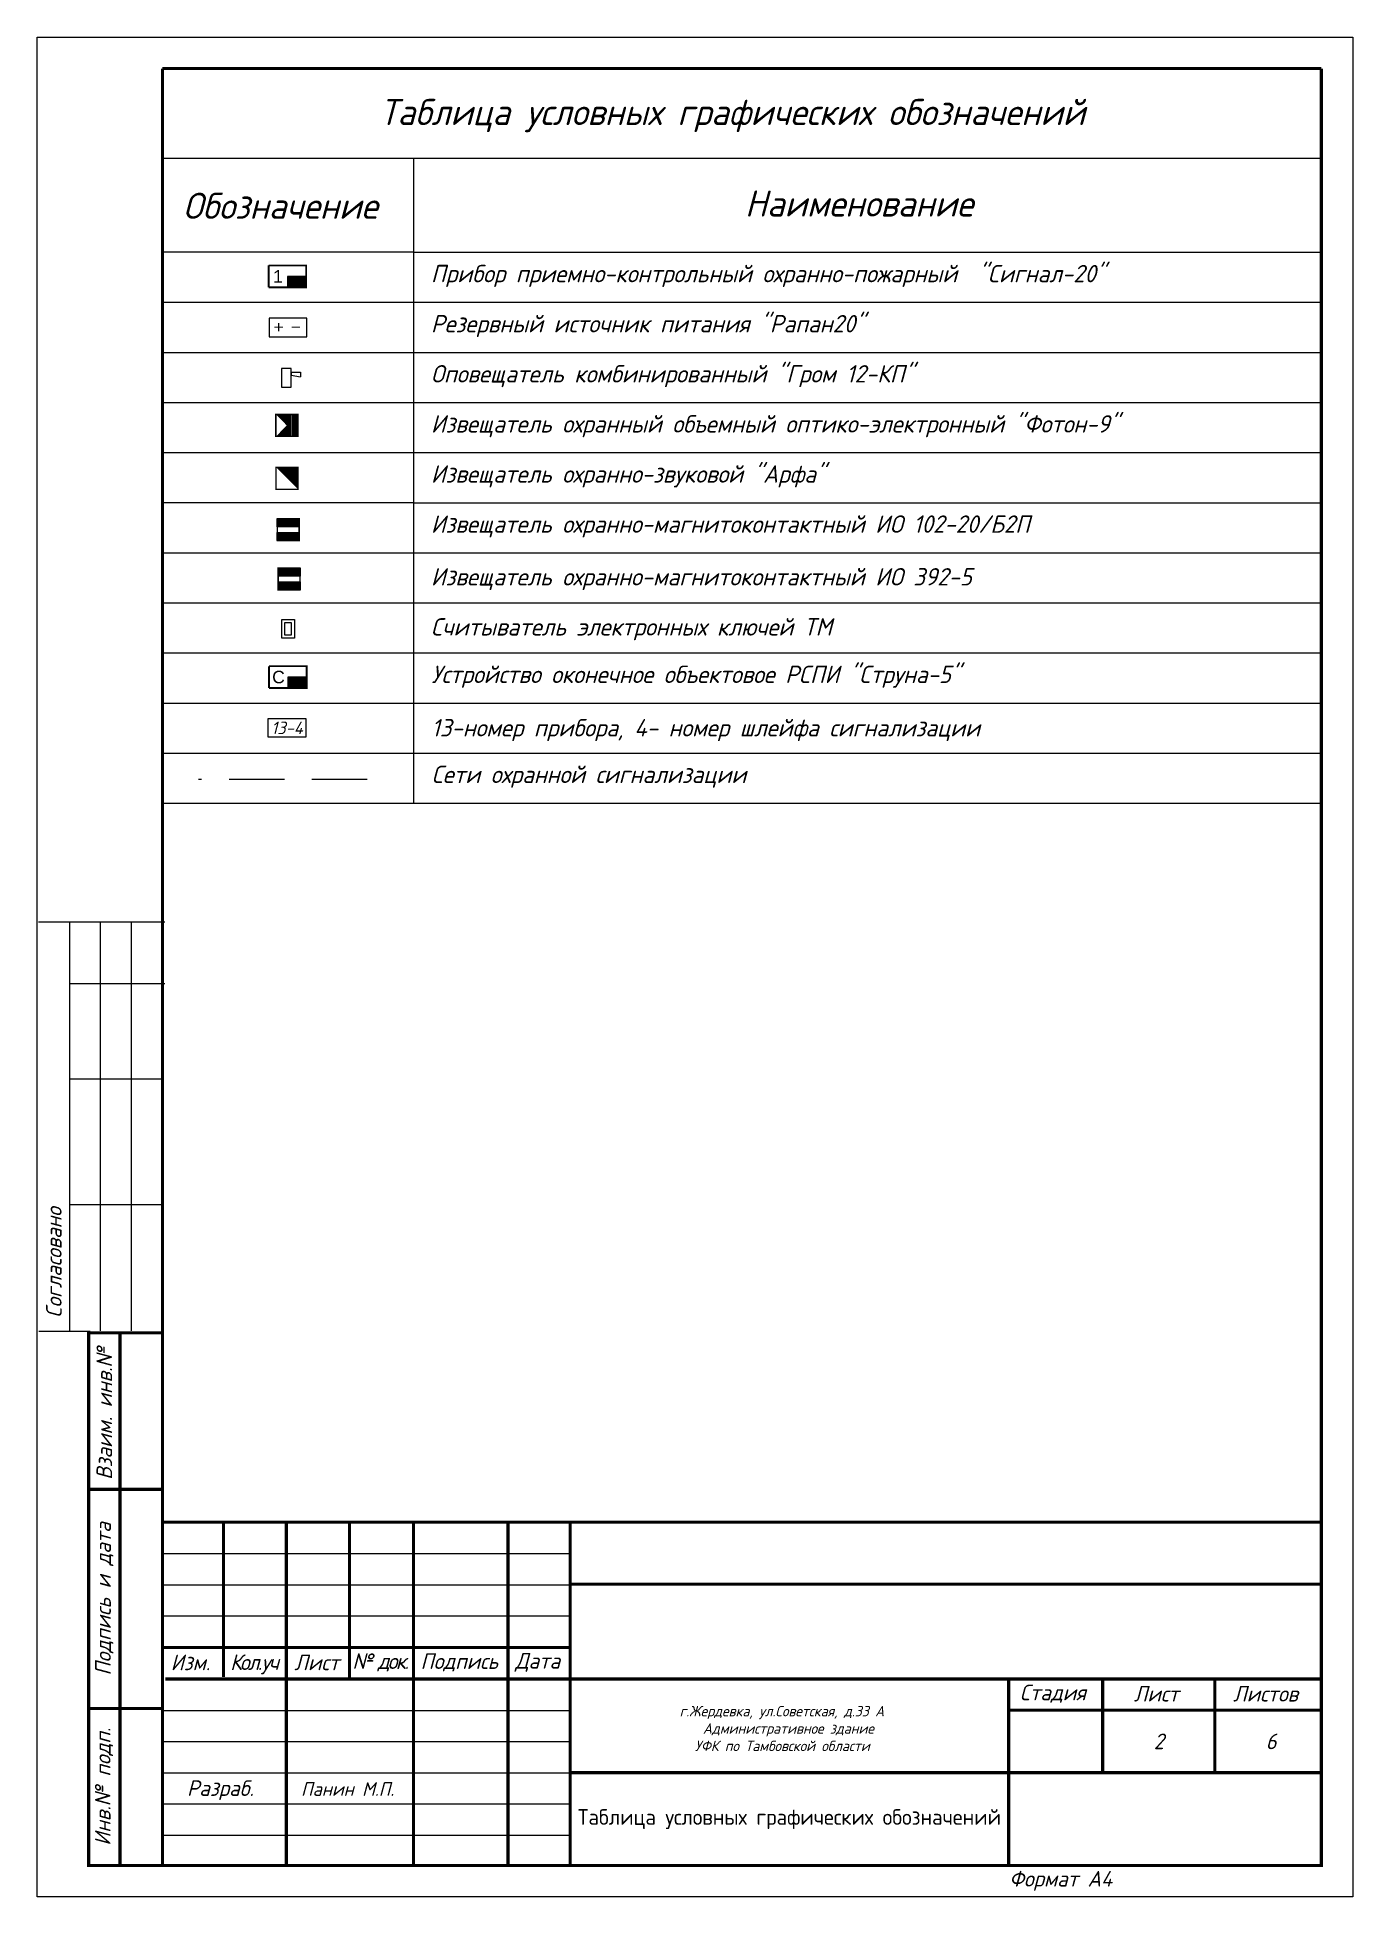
# Model space of a CAD drawing. Header units: inches. Extents: x 859 to 2631, y 393 to 1752.
# Drawn here: x 2503.9 to 2579.5, y 1513.3 to 1620.2 of the extents above; entities that cross this region are included whole.
import ezdxf

# ---------------------------------------------------------------- set-up
doc = ezdxf.new("R2010")
doc.units = ezdxf.units.IN
doc.header["$MEASUREMENT"] = 0
doc.linetypes.add('HIDDEN2', pattern=[4.7625, 3.175, -1.5875])
doc.linetypes.add('НЕВИДИМАЯ', pattern=[9.525, 6.35, -3.175])
doc.layers.get('0').transparency = 0.7
doc.layers.add('DESC', color=7, linetype='Continuous')
doc.styles.get("Standard").update_dxf_attribs({"font": 'GOST_Common Italic_0.ttf'})

msp = doc.modelspace()

# ---------------------------------------------------------------- texts
at = {"layer": 'DESC', "color": 0, "attachment_point": 1}
for s, width, heights, insert, char_height in [('Таблица условных графических обозначений', 45.6025, [0.959], (2523.58, 1616.68), 1.5), ('Обозначение', 14.4, [0], (2512.27, 1611.29), 1.5), ('Наименование', 14.4, [0], (2544.56, 1611.42), 1.5), ('Прибор приемно-контрольный охранно-пожарный  "Сигнал-20"', 49.91, [0], (2526.52, 1607.14), 1), ('Резервный источник питания "Рапан20"', 49.91, [0], (2526.52, 1604.26), 1), ('Оповещатель комбинированный "Гром 12-КП"', 49.91, [0], (2526.52, 1601.38), 1), ('Извещатель охранный объемный оптико-электронный "Фотон-9"', 49.91, [0], (2526.52, 1598.5), 1), ('Извещатель охранно-звуковой "{\\C256;Арфа"}', 49.91, [0], (2526.52, 1595.62), 1), ('Извещатель охранно-магнитоконтактный ИО 102-20/Б2П', 49.91, [0], (2526.52, 1592.74), 1), ('Извещатель охранно-магнитоконтактный ИО 392-5', 49.91, [0], (2526.52, 1589.71), 1), ('Считыватель электронных ключей ТМ', 49.91, [0], (2526.52, 1586.83), 1), ('Устройство оконечное объектовое РСПИ "Струна-5"', 49.91, [0], (2526.55, 1584.1), 1), ('13-номер прибора, 4- номер шлейфа сигнализации', 49.91, [0], (2526.55, 1581.03), 1), ('Сети охранной сигнализации', 49.91, [0], (2526.56, 1578.35), 1)]:
    msp.add_mtext_dynamic_manual_height_columns(s, width=width, gutter_width=1, heights=heights, dxfattribs=dict(at, insert=insert, char_height=char_height))
at = {"layer": 'DESC', "color": 0, "attachment_point": 5}
for s, insert, char_height, width in [('{\\fArial|b0|i0|c204|p34;1}', (2517.73, 1606.48), 0.72, 1.08), ('{\\fArial|b0|i0|c204|p34;C}', (2517.76, 1583.44), 0.72, 1.08), ('13-4', (2518.25, 1580.52), 0.72, 2.16), ('Изм.', (2512.7, 1526.79), 0.9, 3.4805), ('{\\T0.85;Кол.уч}', (2516.34, 1526.68), 0.9, 3.6119), ('Лист', (2519.96, 1526.79), 0.9, 3.6273), ('{\\T0.85;№ док.}', (2523.61, 1526.79), 0.9, 3.6803), ('Подпись', (2528.15, 1526.79), 0.9, 5.4), ('Дата', (2532.65, 1526.79), 0.9, 3.6), ('Стадия', (2562.26, 1524.99), 0.9, 5.4), ('Лист', (2568.2, 1524.99), 0.9, 6.48), ('Листов', (2574.48, 1524.99), 0.9, 6.0943), ('2', (2568.35, 1522.25), 0.9, 6.4543), ('6', (2574.8, 1522.25), 0.9, 6.4543)]:
    msp.add_mtext(s, dxfattribs=dict(at, insert=insert, char_height=char_height, width=width))
at = {"layer": 'DESC', "char_height": 0.9, "rotation": 90}
for s, insert, width, attachment_point in [('Cогласовано', (2504.4, 1546.58), 10.814, 1), (' Взаим. инв.№', (2507.75, 1536.74), 16.5013, 4), ('Подпись и дата', (2507.75, 1530.44), 12.6, 5), ('Инв.№ подп.', (2507.73, 1519.64), 9, 5)]:
    msp.add_mtext(s, dxfattribs=dict(at, insert=insert, width=width, attachment_point=attachment_point))
at = {"layer": 'DESC', "color": 0, "lineweight": 15, "insert": (2517.42, 1524.29), "char_height": 0.6, "attachment_point": 1}
msp.add_mtext_dynamic_manual_height_columns('\\pi23.39435;г.Жердевка, ул.Советская, д.33 А\\P\\pi24.36617; Административное здание \\P\\pi24.27003;УФК по Тамбовской области', width=59.1919, gutter_width=1, heights=[0], dxfattribs=at)
at = {"layer": 'DESC', "color": 0, "lineweight": 15, "insert": (2514.42, 1519.44), "char_height": 0.9, "width": 7.0924, "attachment_point": 5}
msp.add_mtext('Разраб.', dxfattribs=at)
at = {"layer": 'DESC', "lineweight": 15, "insert": (2521.73, 1519.51), "char_height": 0.787, "width": 6.3, "attachment_point": 5}
msp.add_mtext('Панин М.П.', dxfattribs=at)
at = {"layer": 'DESC', "char_height": 0.9}
for s, insert, width, attachment_point in [('{\\fGOST Common|b0|i0|c204|p34;Таблица условных графических обозначений}', (2547.12, 1517.78), 25.2, 5), ('Формат А4', (2559.75, 1514.23), 9.0683, 4)]:
    msp.add_mtext(s, dxfattribs=dict(at, insert=insert, width=width, attachment_point=attachment_point))

# ---------------------------------------------------------------- blocks, each defined once
blk = doc.blocks.new('Объем')
at = {"const_width": 0.2}
blk.add_lwpolyline([(0, 0), (0, 3), (3, 3), (3, 0)], close=True, dxfattribs=at)
for points in [[(0.21, 2.94), (0.21, 0.09)], [(0.41, 2.94), (0.41, 0.09)], [(0.61, 2.94), (0.61, 0.09)], [(0.8, 2.94), (0.8, 0.09)], [(1.01, 2.94), (1.01, 0.09)], [(1.21, 2.94), (1.21, 0.09)], [(1.39, 1.52), (2.81, 2.97)], [(1.39, 2.94), (1.39, 0.09)], [(1.56, 2.93), (1.56, 1.76)], [(1.76, 2.94), (1.76, 1.94)], [(1.94, 2.95), (1.94, 2.15)], [(2.13, 2.93), (2.13, 2.33)], [(2.3, 2.93), (2.3, 2.52)], [(2.49, 2.94), (2.49, 2.7)], [(1.39, 1.48), (2.82, 0.03)], [(1.56, 0.09), (1.56, 1.25)], [(1.74, 0.06), (1.74, 1.05)], [(1.94, 0.06), (1.94, 0.87)], [(2.13, 0.05), (2.13, 0.66)], [(2.31, 0.06), (2.31, 0.48)], [(2.49, 0.07), (2.49, 0.29)]]:
    blk.add_lwpolyline(points, dxfattribs=at)
blk = doc.blocks.new('Звуковой')
blk.add_lwpolyline([(0.1, 2.9, 0, 4, 0), (1.5, 1.51, 4, 4, 0)], format="xyseb")
at = {"const_width": 0.2}
blk.add_lwpolyline([(0, 0), (0, 3), (3, 3), (3, 0)], close=True, dxfattribs=at)

# ---------------------------------------------------------------- hatches: boundary and pattern name
at = {"layer": 'DESC'}
for points in [[(2518.27, 1606.48), (2518.27, 1605.85), (2519.35, 1605.85), (2519.35, 1606.48)], [(2518.3, 1583.44), (2518.3, 1582.81), (2519.38, 1582.81), (2519.38, 1583.44)]]:
    msp.add_hatch(color=0, dxfattribs=at).paths.add_polyline_path(points)
at = {"layer": 'DESC', "lineweight": 15}
h = msp.add_hatch(color=0, dxfattribs=at)
h.dxf.hatch_style = 1
h.paths.add_polyline_path([(2517.69, 1591.76), (2517.69, 1591.29), (2518.95, 1591.29), (2518.95, 1591.76)])
h.paths.add_polyline_path([(2518.95, 1592.08), (2518.95, 1592.55), (2517.69, 1592.55), (2517.69, 1592.08)])
h = msp.add_hatch(color=0, dxfattribs=at)
h.dxf.hatch_style = 1
h.paths.add_polyline_path([(2517.74, 1588.92), (2517.74, 1588.45), (2519, 1588.45), (2519, 1588.92)])
h.paths.add_polyline_path([(2519, 1589.24), (2519, 1589.71), (2517.74, 1589.71), (2517.74, 1589.24)])

# ---------------------------------------------------------------- linework, layer by layer
for p, q in [((2503.89, 1513.31), (2503.89, 1620.23)), ((2503.89, 1620.23), (2579.49, 1620.23)), ((2579.49, 1620.23), (2579.49, 1513.31)), ((2577.72, 1590.59), (2577.72, 1547.39)), ((2503.97, 1569.37), (2511.22, 1569.37)), ((2505.75, 1569.37), (2505.75, 1545.86)), ((2507.52, 1569.37), (2507.52, 1545.86)), ((2509.3, 1569.37), (2509.3, 1545.86)), ((2505.75, 1565.82), (2511.22, 1565.82)), ((2505.75, 1560.35), (2511.09, 1560.35)), ((2505.75, 1553.11), (2511.09, 1553.11)), ((2506.93, 1545.81), (2503.98, 1545.81)), ((2579.49, 1513.31), (2503.89, 1513.31))]:
    msp.add_line(p, q, dxfattribs=at)
at = {"layer": 'DESC', "color": 0, "lineweight": 15}
for p, q in [((2511.12, 1613.27), (2577.72, 1613.27)), ((2525.52, 1613.27), (2525.52, 1576.19)), ((2577.72, 1613.27), (2577.72, 1590.59)), ((2525.52, 1607.87), (2577.72, 1607.87)), ((2577.72, 1607.09), (2577.72, 1606.61)), ((2511.12, 1604.99), (2577.72, 1604.99)), ((2511.12, 1602.11), (2577.72, 1602.11)), ((2511.12, 1599.23), (2577.72, 1599.23)), ((2511.12, 1596.35), (2577.72, 1596.35)), ((2525.52, 1593.47), (2577.72, 1593.47)), ((2511.12, 1590.59), (2577.72, 1590.59)), ((2511.12, 1587.71), (2577.72, 1587.71)), ((2511.12, 1584.83), (2577.72, 1584.83)), ((2511.12, 1581.95), (2577.72, 1581.95)), ((2511.12, 1579.07), (2577.72, 1579.07)), ((2511.12, 1576.19), (2577.72, 1576.19))]:
    msp.add_line(p, q, dxfattribs=at)
at = {"layer": 'DESC', "color": 0, "linetype": 'HIDDEN2', "lineweight": 15}
msp.add_line((2522.86, 1577.56), (2513.16, 1577.56), dxfattribs=at)
at = {"layer": 'DESC', "color": 7, "lineweight": 15}
for p, q in [((2511.12, 1533.05), (2534.52, 1533.05)), ((2511.12, 1531.25), (2534.52, 1531.25)), ((2511.12, 1522.25), (2534.52, 1522.25)), ((2511.12, 1520.45), (2534.52, 1520.45)), ((2511.12, 1518.65), (2534.52, 1518.65)), ((2511.09, 1516.85), (2534.52, 1516.85))]:
    msp.add_line(p, q, dxfattribs=at)
at = {"layer": 'DESC', "color": 7, "linetype": 'Continuous', "lineweight": 15}
for p, q in [((2511.18, 1529.46), (2534.55, 1529.46)), ((2511.18, 1524.02), (2534.45, 1524.02))]:
    msp.add_line(p, q, dxfattribs=at)
at = {"layer": 'DESC', "lineweight": 15}
msp.add_lwpolyline([(2577.69, 1618.43, 0.18, 0.18, 0), (2577.69, 1515.11, 0.18, 0.18, 0), (2506.85, 1515.11, 0.18, 0.18, 0), (2506.85, 1545.79, 0, 0, 0)], format="xyseb", dxfattribs=at)
at = {"layer": 'DESC', "lineweight": 15, "const_width": 0.18}
for points in [[(2511.09, 1515.11), (2511.09, 1618.43)], [(2506.78, 1545.74), (2511.17, 1545.74)], [(2508.65, 1515.14), (2508.65, 1545.79)], [(2506.85, 1536.74), (2511.17, 1536.74)], [(2506.85, 1524.14), (2511.17, 1524.14)]]:
    msp.add_lwpolyline(points, dxfattribs=at)
at = {"layer": 'DESC', "color": 0, "lineweight": 15}
for points, const_width in [([(2511.09, 1618.43), (2577.69, 1618.43)], 0.18), ([(2517.19, 1607.11), (2517.19, 1605.85)], 0.108), ([(2517.19, 1607.11), (2519.35, 1607.11), (2519.35, 1605.85), (2517.19, 1605.85)], 0.108), ([(2517.69, 1592.55), (2518.95, 1592.55), (2518.95, 1591.29), (2517.69, 1591.29), (2517.69, 1592.55)], 0.084), ([(2517.74, 1589.71), (2519, 1589.71), (2519, 1588.45), (2517.74, 1588.45), (2517.74, 1589.71)], 0.084), ([(2517.22, 1584.07), (2517.22, 1582.81)], 0.108), ([(2517.22, 1584.07), (2519.38, 1584.07), (2519.38, 1582.81), (2517.22, 1582.81)], 0.108)]:
    msp.add_lwpolyline(points, dxfattribs=dict(at, const_width=const_width))
for points in [[(2525.52, 1607.87), (2511.09, 1607.87)], [(2519.35, 1606.48), (2518.27, 1606.48)], [(2518.27, 1606.48), (2518.27, 1605.85)], [(2518.27, 1605.85), (2518.27, 1605.85)], [(2517.94, 1601.19), (2517.94, 1600.11), (2518.48, 1600.11), (2518.48, 1601.19), (2517.94, 1601.19)], [(2518.48, 1600.98), (2519.02, 1600.98)], [(2518.48, 1600.98), (2518.48, 1600.8), (2519.02, 1600.71)], [(2519.02, 1600.98), (2519.02, 1600.71)], [(2525.52, 1593.47), (2511.09, 1593.47)], [(2517.95, 1586.76), (2518.67, 1586.76), (2518.67, 1585.68), (2517.95, 1585.68), (2517.95, 1586.76)], [(2518.13, 1586.58), (2518.49, 1586.58), (2518.49, 1585.86), (2518.13, 1585.86), (2518.13, 1586.58)], [(2518.3, 1585.69), (2518.3, 1585.69)], [(2519.38, 1583.44), (2518.3, 1583.44)], [(2518.3, 1583.44), (2518.3, 1582.81)], [(2518.3, 1582.81), (2518.3, 1582.81)], [(2517.17, 1581.06), (2519.33, 1581.06), (2519.33, 1579.98), (2517.17, 1579.98), (2517.17, 1581.06)]]:
    msp.add_lwpolyline(points, dxfattribs=at)
for points in [[(2517.23, 1603), (2519.39, 1603), (2519.39, 1604.08), (2517.23, 1604.08)], [(2517.69, 1592.55), (2518.95, 1592.55), (2518.95, 1592.08), (2517.69, 1592.08)], [(2518.95, 1591.29), (2517.69, 1591.29), (2517.69, 1591.76), (2518.95, 1591.76)], [(2517.74, 1589.71), (2519, 1589.71), (2519, 1589.24), (2517.74, 1589.24)], [(2519, 1588.45), (2517.74, 1588.45), (2517.74, 1588.92), (2519, 1588.92)]]:
    msp.add_lwpolyline(points, close=True, dxfattribs=at)
at = {"layer": 'DESC', "color": 0, "linetype": 'НЕВИДИМАЯ', "lineweight": 15, "const_width": 0.072}
for points in [[(2517.77, 1603.81), (2517.77, 1603.32)], [(2517.53, 1603.56), (2518.02, 1603.56)], [(2518.51, 1603.56), (2519, 1603.56)]]:
    msp.add_lwpolyline(points, dxfattribs=at)
at = {"layer": 'DESC', "color": 7, "lineweight": 15}
for points, const_width in [([(2511.12, 1534.85), (2577.69, 1534.85)], 0.18), ([(2518.21, 1534.85), (2518.21, 1515.05)], 0.18), ([(2525.52, 1534.85), (2525.52, 1515.05)], 0.18), ([(2530.95, 1534.81), (2530.95, 1515.11)], 0.18), ([(2534.52, 1534.85), (2534.52, 1515.05)], 0.18), ([(2534.53, 1531.29), (2577.69, 1531.29)], 0.18), ([(2511.12, 1527.65), (2534.52, 1527.65)], 0.18), ([(2559.72, 1525.82), (2559.72, 1515.11)], 0.18), ([(2565.12, 1525.82), (2565.12, 1520.45)], 0.18), ([(2534.52, 1524.05), (2534.52, 1524.05)], 0.072), ([(2559.72, 1524.05), (2577.69, 1524.05)], 0.18), ([(2534.52, 1520.45), (2577.69, 1520.45)], 0.18)]:
    msp.add_lwpolyline(points, dxfattribs=dict(at, const_width=const_width))
at = {"layer": 'DESC', "color": 7, "linetype": 'Continuous', "lineweight": 15, "const_width": 0.18}
for points in [[(2514.6, 1525.95), (2514.6, 1534.85)], [(2521.84, 1525.84), (2521.84, 1534.85)], [(2511.25, 1525.84), (2577.69, 1525.84)]]:
    msp.add_lwpolyline(points, dxfattribs=at)
at = {"layer": 'DESC', "linetype": 'Continuous', "lineweight": 15, "const_width": 0.18}
msp.add_lwpolyline([(2571.57, 1525.84), (2571.57, 1520.45)], dxfattribs=at)

# ---------------------------------------------------------------- block references
at = {"layer": 'DESC', "color": 0}
for name, p, xscale, yscale, zscale, rotation in [('Объем', (2518.87, 1597.28), -0.4199760000000507, 0.4199760000000061, 0.4199760000000001, 0.05815664228504325), ('Звуковой', (2517.62, 1595.5), 0.4199975999999516, 0.4199975999999516, 0.4199975999999516, 270)]:
    msp.add_blockref(name, p, dxfattribs=dict(at, xscale=xscale, yscale=yscale, zscale=zscale, rotation=rotation))

msp.set_redraw_order([(e.dxf.handle, doc.entitydb.next_handle()) for e in msp.query("TEXT MTEXT ATTDEF DIMENSION ARC_DIMENSION")])  # texts and dimensions are drawn at this point

doc.saveas('drawing.dxf')
